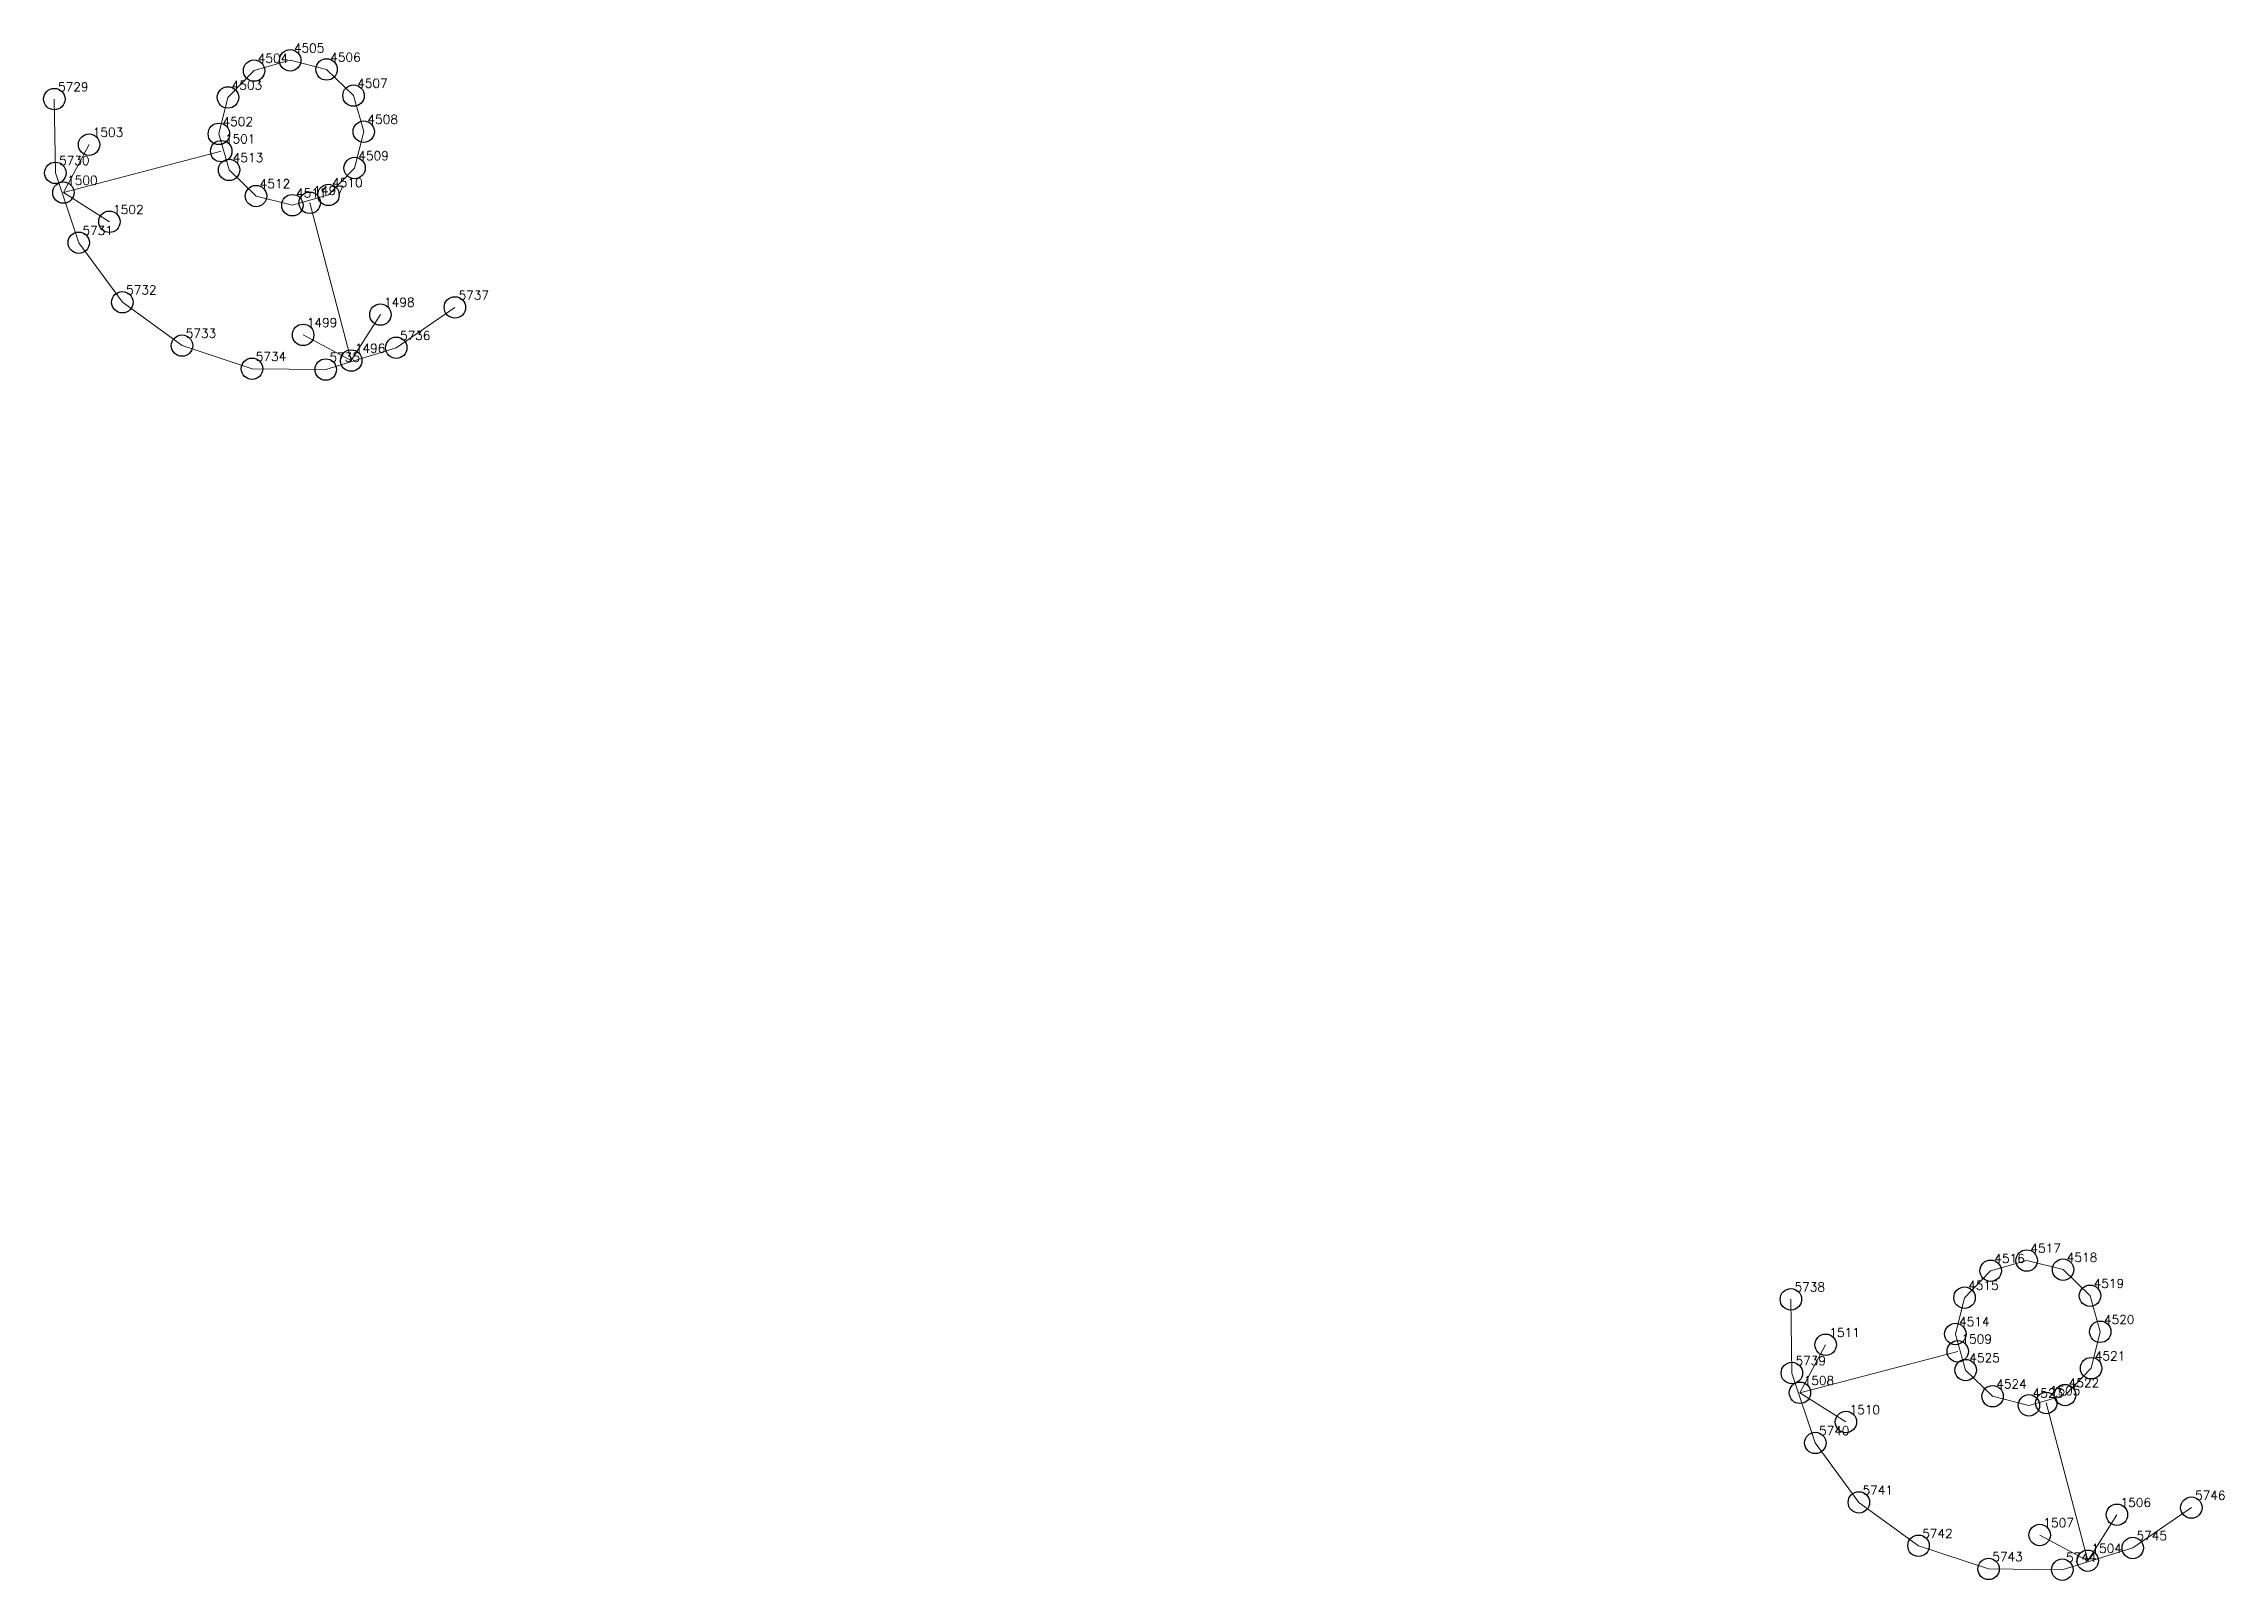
# Model space of a CAD drawing. Extents: x 1391501 to 1398271, y 354915 to 360782.
# Drawn here: x 1397013.5 to 1397089.8, y 359531.2 to 359585 of the extents above; entities that cross this region are included whole.
import ezdxf

# ---------------------------------------------------------------- set-up
doc = ezdxf.new("R2010")
doc.units = 0
doc.header["$PDMODE"] = 33
doc.header["$PDSIZE"] = 0.75
doc.layers.add('12 - ценные элементы визуального восприятия территории', color=7, linetype='Continuous')
doc.styles.get("Standard").update_dxf_attribs({"font": 'simplex.shx'})

msp = doc.modelspace()

# ---------------------------------------------------------------- texts
at = {"color": 7}
for s, p in [('4505', (1397022.215, 359584.661)), ('4504', (1397020.952, 359584.302)), ('4506', (1397023.487, 359584.341)), ('4503', (1397020.038, 359583.36)), ('4507', (1397024.43, 359583.427)), ('4502', (1397019.718, 359582.087)), ('4508', (1397024.789, 359582.165)), ('4513', (1397020.077, 359580.825)), ('4509', (1397024.469, 359580.892)), ('4510', (1397023.555, 359579.95)), ('4512', (1397021.019, 359579.911)), ('4511', (1397022.292, 359579.591)), ('4517', (1397082.979, 359542.649)), ('4516', (1397081.717, 359542.29)), ('4518', (1397084.252, 359542.329)), ('4515', (1397080.803, 359541.348)), ('4519', (1397085.194, 359541.415)), ('4514', (1397080.483, 359540.075)), ('4520', (1397085.554, 359540.152)), ('4525', (1397080.842, 359538.812)), ('4521', (1397085.233, 359538.879)), ('4524', (1397081.784, 359537.898)), ('4523', (1397083.057, 359537.578)), ('4522', (1397084.319, 359537.937))]:
    msp.add_text(s, height=0.3111, dxfattribs=at).set_placement(p)
at = {"layer": '12 - ценные элементы визуального восприятия территории', "color": 7}
for s, p in [('5729', (1397013.961, 359583.303)), ('1503', (1397015.178, 359581.711)), ('1501', (1397019.801, 359581.481)), ('5730', (1397013.997, 359580.722)), ('1500', (1397014.279, 359580.03)), ('1497', (1397022.898, 359579.674)), ('1502', (1397015.889, 359579.009)), ('5731', (1397014.816, 359578.275)), ('5732', (1397016.342, 359576.193)), ('1498', (1397025.371, 359575.761)), ('5737', (1397027.976, 359576.011)), ('5733', (1397018.429, 359574.675)), ('1499', (1397022.668, 359575.051)), ('5736', (1397025.926, 359574.599)), ('5734', (1397020.879, 359573.864)), ('5735', (1397023.46, 359573.838)), ('1496', (1397024.349, 359574.152)), ('5738', (1397074.726, 359541.291)), ('1511', (1397075.943, 359539.698)), ('1509', (1397080.566, 359539.469)), ('5739', (1397074.761, 359538.71)), ('1508', (1397075.044, 359538.018)), ('1505', (1397083.663, 359537.661)), ('1510', (1397076.653, 359536.996)), ('5740', (1397075.581, 359536.263)), ('5741', (1397077.106, 359534.181)), ('1506', (1397086.135, 359533.749)), ('5746', (1397088.74, 359533.998)), ('5742', (1397079.193, 359532.663)), ('1507', (1397083.433, 359533.038)), ('1504', (1397085.114, 359532.14)), ('5745', (1397086.691, 359532.586)), ('5743', (1397081.644, 359531.852)), ('5744', (1397084.224, 359531.826))]:
    msp.add_text(s, height=0.3111, dxfattribs=at).set_placement(p)

# ---------------------------------------------------------------- linework, layer by layer
for p in [(1397020.823, 359584.028), (1397022.085, 359584.387), (1397023.358, 359584.067), (1397019.909, 359583.086), (1397024.301, 359583.153), (1397019.589, 359581.813), (1397024.66, 359581.89), (1397019.948, 359580.55), (1397024.339, 359580.617), (1397020.89, 359579.636), (1397022.163, 359579.316), (1397023.426, 359579.675), (1397081.588, 359542.015), (1397082.85, 359542.374), (1397084.123, 359542.054), (1397080.674, 359541.073), (1397085.065, 359541.14), (1397080.354, 359539.8), (1397085.424, 359539.878), (1397080.713, 359538.538), (1397085.104, 359538.605), (1397081.655, 359537.624), (1397082.928, 359537.304), (1397084.19, 359537.663)]:
    msp.add_point(p)
at = {"layer": '12 - ценные элементы визуального восприятия территории', "color": 7, "lineweight": 20}
for points in [[(1397019.589, 359581.813), (1397019.909, 359583.086), (1397020.823, 359584.028), (1397022.085, 359584.387), (1397023.358, 359584.067), (1397024.301, 359583.153), (1397024.66, 359581.89), (1397024.339, 359580.617), (1397023.426, 359579.675), (1397022.163, 359579.316), (1397020.89, 359579.636), (1397019.948, 359580.55), (1397019.589, 359581.813)], [(1397080.354, 359539.8), (1397080.674, 359541.073), (1397081.588, 359542.015), (1397082.85, 359542.374), (1397084.123, 359542.054), (1397085.065, 359541.14), (1397085.424, 359539.878), (1397085.104, 359538.605), (1397084.19, 359537.663), (1397082.928, 359537.304), (1397081.655, 359537.624), (1397080.713, 359538.538), (1397080.354, 359539.8)]]:
    msp.add_lwpolyline(points, close=True, dxfattribs=at)
for points in [[(1397013.832, 359583.029), (1397013.868, 359580.448), (1397014.687, 359578.001), (1397016.213, 359575.919), (1397018.3, 359574.401), (1397020.75, 359573.59), (1397023.331, 359573.564), (1397025.797, 359574.325), (1397027.847, 359575.736)], [(1397014.15, 359579.756), (1397015.049, 359581.436)], [(1397014.15, 359579.756), (1397019.672, 359581.207)], [(1397014.15, 359579.756), (1397015.76, 359578.734)], [(1397024.22, 359573.878), (1397022.769, 359579.399)], [(1397024.22, 359573.878), (1397025.242, 359575.487)], [(1397024.22, 359573.878), (1397022.539, 359574.777)], [(1397074.597, 359541.016), (1397074.632, 359538.435), (1397075.452, 359535.988), (1397076.977, 359533.906), (1397079.064, 359532.388), (1397081.515, 359531.577), (1397084.095, 359531.551), (1397086.561, 359532.312), (1397088.611, 359533.724)], [(1397074.915, 359537.743), (1397075.814, 359539.424)], [(1397074.915, 359537.743), (1397080.437, 359539.194)], [(1397074.915, 359537.743), (1397076.524, 359536.722)], [(1397084.985, 359531.865), (1397083.534, 359537.387)], [(1397084.985, 359531.865), (1397086.006, 359533.474)], [(1397084.985, 359531.865), (1397083.304, 359532.764)]]:
    msp.add_lwpolyline(points, dxfattribs=at)
at = {"layer": '12 - ценные элементы визуального восприятия территории'}
for p in [(1397013.832, 359583.029), (1397015.049, 359581.436), (1397019.672, 359581.207), (1397013.868, 359580.448), (1397014.15, 359579.756), (1397022.769, 359579.399), (1397015.76, 359578.734), (1397014.687, 359578.001), (1397016.213, 359575.919), (1397025.242, 359575.487), (1397027.847, 359575.736), (1397022.539, 359574.777), (1397018.3, 359574.401), (1397024.22, 359573.878), (1397025.797, 359574.325), (1397020.75, 359573.59), (1397023.331, 359573.564), (1397074.597, 359541.016), (1397075.814, 359539.424), (1397080.437, 359539.194), (1397074.632, 359538.435), (1397074.915, 359537.743), (1397083.534, 359537.387), (1397076.524, 359536.722), (1397075.452, 359535.988), (1397076.977, 359533.906), (1397086.006, 359533.474), (1397088.611, 359533.724), (1397083.304, 359532.764), (1397079.064, 359532.388), (1397084.985, 359531.865), (1397086.561, 359532.312), (1397081.515, 359531.577), (1397084.095, 359531.551)]:
    msp.add_point(p, dxfattribs=at)

msp.set_redraw_order([(e.dxf.handle, doc.entitydb.next_handle()) for e in msp.query("TEXT MTEXT ATTDEF DIMENSION ARC_DIMENSION")])  # texts and dimensions are drawn at this point

doc.saveas('drawing.dxf')
